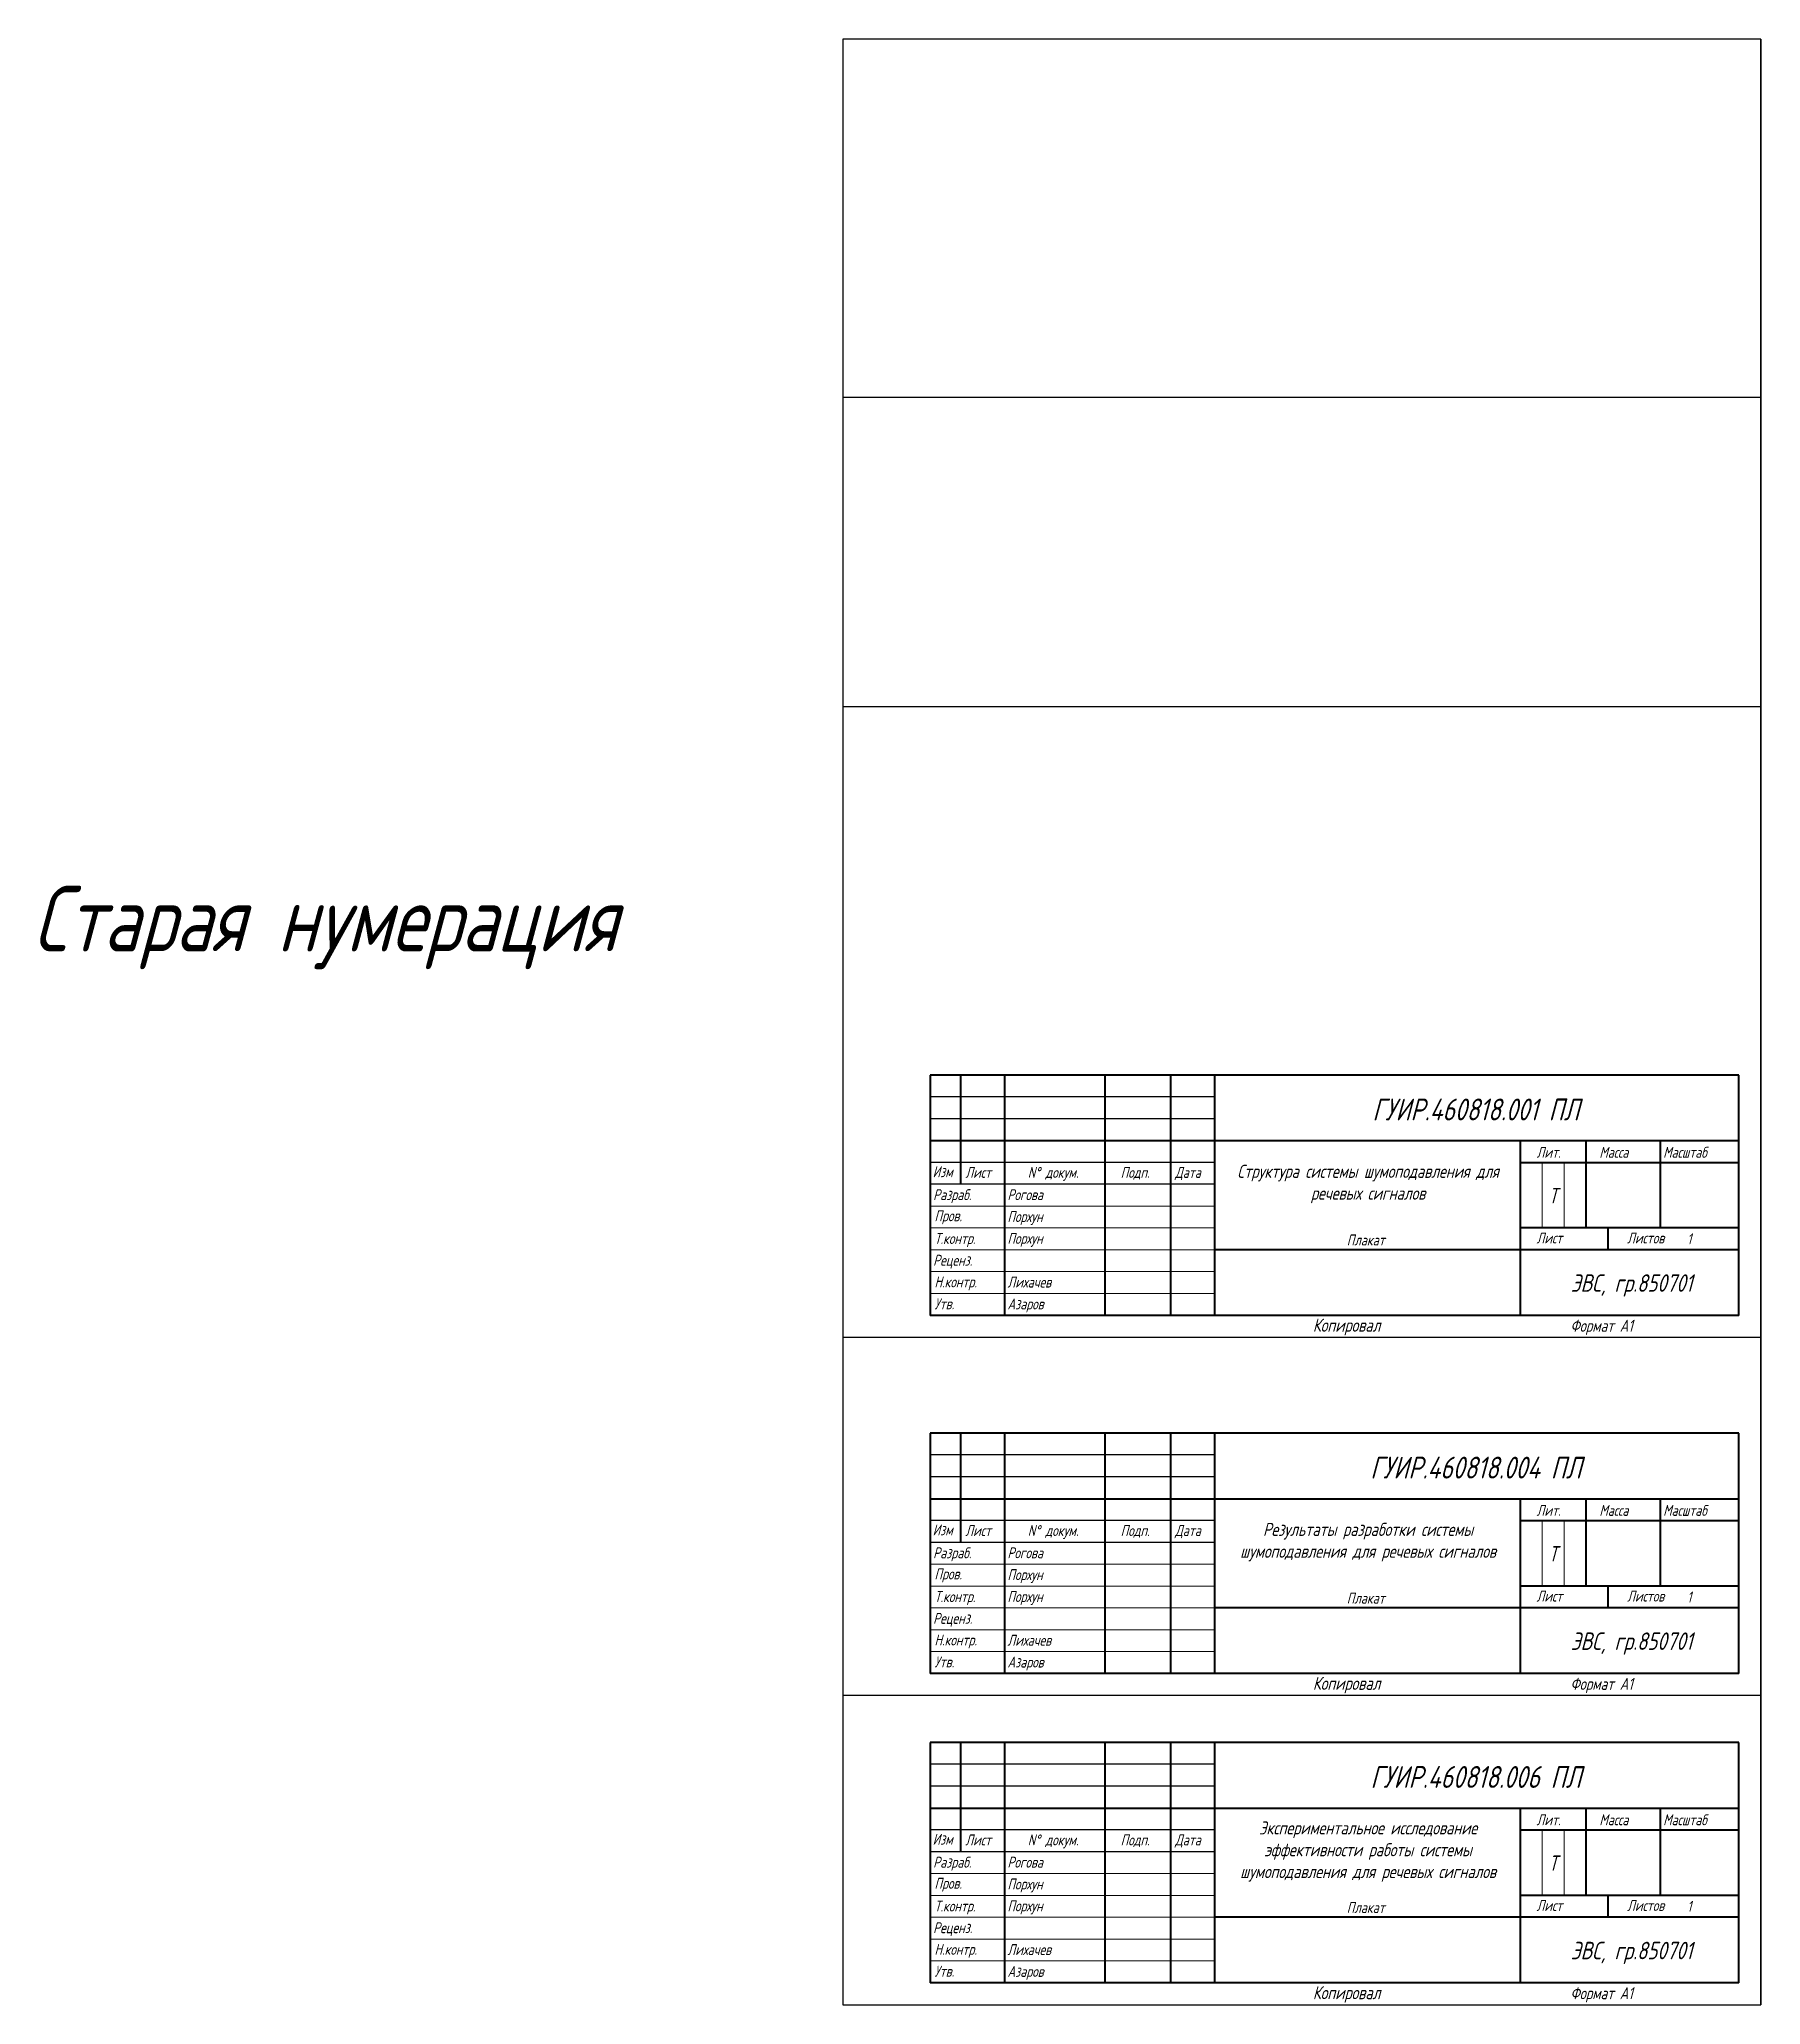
# Model space of a CAD drawing. Extents: x 2497 to 2902, y -59 to 922.
# Drawn here: x 2508 to 2901.9, y 472.4 to 922.2 of the extents above; entities that cross this region are included whole.
import ezdxf

# ---------------------------------------------------------------- set-up
doc = ezdxf.new("R2010")
doc.units = 0
doc.header["$MEASUREMENT"] = 0
doc.layers.get('0').update_dxf_attribs({"linetype": 'CONTINUOUS'})
doc.layers.get('DEFPOINTS').update_dxf_attribs({"linetype": 'CONTINUOUS'})
for name, color, linetype, lineweight in [('Основная', 7, 'CONTINUOUS', 40), ('текст', 7, 'CONTINUOUS', 30), ('тонкая', 7, 'CONTINUOUS', 20)]:
    doc.layers.add(name, color=color, linetype=linetype, lineweight=lineweight)
doc.styles.add('стиль1', font='romans.shx', dxfattribs={"width": 0.75, "oblique": 15, "height": 3.5})

msp = doc.modelspace()

# ---------------------------------------------------------------- texts
at = {"layer": 'текст', "style": 'стиль1', "oblique": 15, "width": 0.75}
for s, height, p in [('Лит.', 2.5, (2850.58, 666.25)), ('Масса', 2.5, (2864.95, 666.25)), ('Масштаб', 2.5, (2879.55, 666.25)), ('Изм', 2.5, (2712.41, 661.8)), ('Лист', 2.5, (2719.88, 661.65)), ('N%%d докум. ', 2.5, (2734.17, 661.65)), ('Подп.', 2.5, (2755.42, 661.65)), ('Дата', 2.5, (2767.87, 661.65)), ('Разраб.', 2.5, (2712.52, 656.55)), ('Рогова', 2.5, (2729.52, 656.55)), ('Пров.', 2.5, (2712.82, 651.72)), ('Порхун', 2.5, (2729.52, 651.55)), ('Т.контр.', 2.5, (2712.82, 646.52)), ('Порхун', 2.5, (2729.52, 646.55)), ('Лист', 2.5, (2850.58, 646.64)), ('Листов', 2.5, (2871.3, 646.64)), ('Реценз.', 2.5, (2712.52, 641.55)), ('Н.контр.', 2.5, (2712.82, 636.6)), ('Лихачев', 2.5, (2729.52, 636.55)), ('Утв.', 2.5, (2712.82, 631.58)), ('Азаров', 2.5, (2729.52, 631.55)), ('Копировал', 3, (2799.4, 626.44)), ('Формат А1', 2.75, (2858.33, 626.44)), ('Лит.', 2.5, (2850.58, 584.31)), ('Масса', 2.5, (2864.95, 584.31)), ('Масштаб', 2.5, (2879.55, 584.31)), ('Изм', 2.5, (2712.41, 579.85)), ('Лист', 2.5, (2719.88, 579.7)), ('N%%d докум. ', 2.5, (2734.17, 579.7)), ('Подп.', 2.5, (2755.42, 579.7)), ('Дата', 2.5, (2767.87, 579.7)), ('Разраб.', 2.5, (2712.52, 574.6)), ('Рогова', 2.5, (2729.52, 574.6)), ('Пров.', 2.5, (2712.82, 569.77)), ('Порхун', 2.5, (2729.52, 569.6)), ('Т.контр.', 2.5, (2712.82, 564.58)), ('Порхун', 2.5, (2729.52, 564.6)), ('Лист', 2.5, (2850.58, 564.69)), ('Листов', 2.5, (2871.3, 564.69)), ('Реценз.', 2.5, (2712.52, 559.6)), ('Н.контр.', 2.5, (2712.82, 554.65)), ('Лихачев', 2.5, (2729.52, 554.6)), ('Утв.', 2.5, (2712.82, 549.63)), ('Азаров', 2.5, (2729.52, 549.6)), ('Копировал', 3, (2799.4, 544.49)), ('Формат А1', 2.75, (2858.33, 544.49)), ('Лит.', 2.5, (2850.58, 513.51)), ('Масса', 2.5, (2864.95, 513.51)), ('Масштаб', 2.5, (2879.55, 513.51)), ('Изм', 2.5, (2712.41, 509.06)), ('Лист', 2.5, (2719.88, 508.91)), ('N%%d докум. ', 2.5, (2734.17, 508.91)), ('Подп.', 2.5, (2755.42, 508.91)), ('Дата', 2.5, (2767.87, 508.91)), ('Разраб.', 2.5, (2712.52, 503.81)), ('Рогова', 2.5, (2729.52, 503.81)), ('Пров.', 2.5, (2712.82, 498.98)), ('Порхун', 2.5, (2729.52, 498.81)), ('Т.контр.', 2.5, (2712.82, 493.78)), ('Порхун', 2.5, (2729.52, 493.81)), ('Лист', 2.5, (2850.58, 493.9)), ('Листов', 2.5, (2871.3, 493.9)), ('Реценз.', 2.5, (2712.52, 488.81)), ('Н.контр.', 2.5, (2712.82, 483.86)), ('Лихачев', 2.5, (2729.52, 483.81)), ('Утв.', 2.5, (2712.82, 478.84)), ('Азаров', 2.5, (2729.52, 478.81)), ('Копировал', 3, (2799.4, 473.7)), ('Формат А1', 2.75, (2858.33, 473.7))]:
    msp.add_text(s, height=height, dxfattribs=at).set_placement(p)
at = {"layer": 'текст', "attachment_point": 5, "style": 'стиль1'}
for s, width, gutter_width, heights, insert, char_height in [('\\pxt13;Старая нумерация', 441.3255, 75, [36.62], (2573.38, 718.93), 15), ('\\pxt13;ГУИР.460818.001 ПЛ', 119.6512, 75, [14.84], (2836.69, 677.3), 5), ('\\pxqc,t13;Структура системы шумоподавления для речевых сигналов ', 68.0243, 75, [19.87], (2812.03, 660.24), 3), ('\\pxqc;Т', 5.0097, 17.5, [14.69], (2854.35, 657.58), 3.5), ('\\pxqc,t13;Плакат', 68.0243, 75, [0], (2811.49, 647.43), 2.5), ('1', 7.152, 17.5, [3.18], (2885.53, 647.69), 2.5), ('\\pxqc,t13;ЭВС, гр.850701', 68.0243, 75, [16.93], (2872.32, 637.04), 4), ('\\pxt13;ГУИР.460818.004 ПЛ', 119.6512, 75, [14.84], (2836.69, 595.35), 5), ('\\pxqc,t13;Результаты разработки системы шумоподавления для речевых сигналов', 68.0243, 75, [19.87], (2812.03, 578.3), 3), ('\\pxqc;Т', 5.0097, 17.5, [14.69], (2854.35, 575.64), 3.5), ('\\pxqc,t13;Плакат', 68.0243, 75, [0], (2811.49, 565.48), 2.5), ('1', 7.152, 17.5, [3.18], (2885.53, 565.74), 2.5), ('\\pxqc,t13;ЭВС, гр.850701', 68.0243, 75, [16.93], (2872.32, 555.09), 4), ('\\pxt13;ГУИР.460818.006 ПЛ', 119.6512, 75, [14.84], (2836.69, 524.56), 5), ('\\pxqc,t13;Экспериментальное исследование эффективности работы системы шумоподавления для речевых сигналов', 68.0243, 75, [19.87], (2812.03, 507.5), 3), ('\\pxqc;Т', 5.0097, 17.5, [14.69], (2854.35, 504.84), 3.5), ('\\pxqc,t13;Плакат', 68.0243, 75, [0], (2811.49, 494.69), 2.5), ('1', 7.152, 17.5, [3.18], (2885.53, 494.95), 2.5), ('\\pxqc,t13;ЭВС, гр.850701', 68.0243, 75, [16.93], (2872.32, 484.3), 4)]:
    msp.add_mtext_dynamic_manual_height_columns(s, width=width, gutter_width=gutter_width, heights=heights, dxfattribs=dict(at, insert=insert, char_height=char_height))

# ---------------------------------------------------------------- linework, layer by layer
for p, q in [((2901.86, 922.19), (2901.86, 625.19)), ((2901.86, 840.24), (2901.86, 543.24)), ((2901.86, 769.45), (2901.86, 472.45)), ((2776.86, 680.19), (2711.86, 680.19)), ((2776.86, 675.19), (2711.86, 675.19)), ((2776.86, 665.19), (2711.86, 665.19)), ((2776.86, 660.19), (2711.86, 660.19)), ((2846.86, 630.19), (2846.86, 630.19)), ((2776.86, 598.24), (2711.86, 598.24)), ((2776.86, 593.24), (2711.86, 593.24)), ((2776.86, 583.24), (2711.86, 583.24)), ((2776.86, 578.24), (2711.86, 578.24)), ((2846.86, 548.24), (2846.86, 548.24)), ((2776.86, 527.45), (2711.86, 527.45)), ((2776.86, 522.45), (2711.86, 522.45)), ((2776.86, 512.45), (2711.86, 512.45)), ((2776.86, 507.45), (2711.86, 507.45)), ((2846.86, 477.45), (2846.86, 477.45))]:
    msp.add_line(p, q)
at = {"layer": 'DEFPOINTS'}
for points in [[(2691.86, 625.19), (2901.86, 625.19), (2901.86, 922.19), (2691.86, 922.19)], [(2691.86, 543.24), (2901.86, 543.24), (2901.86, 840.24), (2691.86, 840.24)], [(2691.86, 472.45), (2901.86, 472.45), (2901.86, 769.45), (2691.86, 769.45)]]:
    msp.add_lwpolyline(points, close=True, dxfattribs=at)
at = {"layer": 'Основная'}
for p, q in [((2711.86, 685.19), (2711.86, 630.19)), ((2896.86, 685.19), (2711.86, 685.19)), ((2718.86, 660.19), (2718.86, 685.19)), ((2728.86, 685.19), (2728.86, 630.19)), ((2751.86, 630.19), (2751.86, 685.19)), ((2766.86, 685.19), (2766.86, 630.19)), ((2776.86, 685.19), (2776.86, 630.19)), ((2896.86, 630.19), (2896.86, 685.19)), ((2711.86, 670.19), (2896.86, 670.19)), ((2846.86, 670.19), (2846.86, 630.19)), ((2861.86, 670.19), (2861.86, 650.19)), ((2878.86, 670.19), (2878.86, 650.19)), ((2846.86, 665.19), (2896.86, 665.19)), ((2896.86, 650.19), (2846.86, 650.19)), ((2866.86, 650.19), (2866.86, 645.19)), ((2896.86, 645.19), (2776.86, 645.19)), ((2896.86, 630.19), (2711.86, 630.19)), ((2711.86, 603.24), (2711.86, 548.24)), ((2896.86, 603.24), (2711.86, 603.24)), ((2718.86, 578.24), (2718.86, 603.24)), ((2728.86, 603.24), (2728.86, 548.24)), ((2751.86, 548.24), (2751.86, 603.24)), ((2766.86, 603.24), (2766.86, 548.24)), ((2776.86, 603.24), (2776.86, 548.24)), ((2896.86, 548.24), (2896.86, 603.24)), ((2711.86, 588.24), (2896.86, 588.24)), ((2846.86, 588.24), (2846.86, 548.24)), ((2861.86, 588.24), (2861.86, 568.24)), ((2878.86, 588.24), (2878.86, 568.24)), ((2846.86, 583.24), (2896.86, 583.24)), ((2896.86, 568.24), (2846.86, 568.24)), ((2866.86, 568.24), (2866.86, 563.24)), ((2896.86, 563.24), (2776.86, 563.24)), ((2896.86, 548.24), (2711.86, 548.24)), ((2711.86, 532.45), (2711.86, 477.45)), ((2896.86, 532.45), (2711.86, 532.45)), ((2718.86, 507.45), (2718.86, 532.45)), ((2728.86, 532.45), (2728.86, 477.45)), ((2751.86, 477.45), (2751.86, 532.45)), ((2766.86, 532.45), (2766.86, 477.45)), ((2776.86, 532.45), (2776.86, 477.45)), ((2896.86, 477.45), (2896.86, 532.45)), ((2711.86, 517.45), (2896.86, 517.45)), ((2846.86, 517.45), (2846.86, 477.45)), ((2861.86, 517.45), (2861.86, 497.45)), ((2878.86, 517.45), (2878.86, 497.45)), ((2846.86, 512.45), (2896.86, 512.45)), ((2896.86, 497.45), (2846.86, 497.45)), ((2866.86, 497.45), (2866.86, 492.45)), ((2896.86, 492.45), (2776.86, 492.45)), ((2896.86, 477.45), (2711.86, 477.45))]:
    msp.add_line(p, q, dxfattribs=at)
at = {"layer": 'тонкая'}
for p, q in [((2851.85, 664.98), (2851.85, 650.19)), ((2856.93, 664.98), (2856.93, 650.19)), ((2711.86, 655.19), (2776.86, 655.19)), ((2776.86, 650.19), (2711.86, 650.19)), ((2776.86, 645.19), (2711.86, 645.19)), ((2851.85, 583.03), (2851.85, 568.24)), ((2856.93, 583.03), (2856.93, 568.24)), ((2711.86, 573.24), (2776.86, 573.24)), ((2776.86, 568.24), (2711.86, 568.24)), ((2776.86, 563.24), (2711.86, 563.24)), ((2851.85, 512.24), (2851.85, 497.45)), ((2856.93, 512.24), (2856.93, 497.45)), ((2711.86, 502.45), (2776.86, 502.45)), ((2776.86, 497.45), (2711.86, 497.45)), ((2776.86, 492.45), (2711.86, 492.45))]:
    msp.add_line(p, q, dxfattribs=at)
for points in [[(2711.86, 640.19), (2776.86, 640.19)], [(2711.86, 635.19), (2776.86, 635.19)], [(2711.86, 558.24), (2776.86, 558.24)], [(2711.86, 553.24), (2776.86, 553.24)], [(2711.86, 487.45), (2776.86, 487.45)], [(2711.86, 482.45), (2776.86, 482.45)]]:
    msp.add_lwpolyline(points, dxfattribs=at)

msp.set_redraw_order([(e.dxf.handle, doc.entitydb.next_handle()) for e in msp.query("TEXT MTEXT ATTDEF DIMENSION ARC_DIMENSION")])  # texts and dimensions are drawn at this point

doc.saveas('drawing.dxf')
